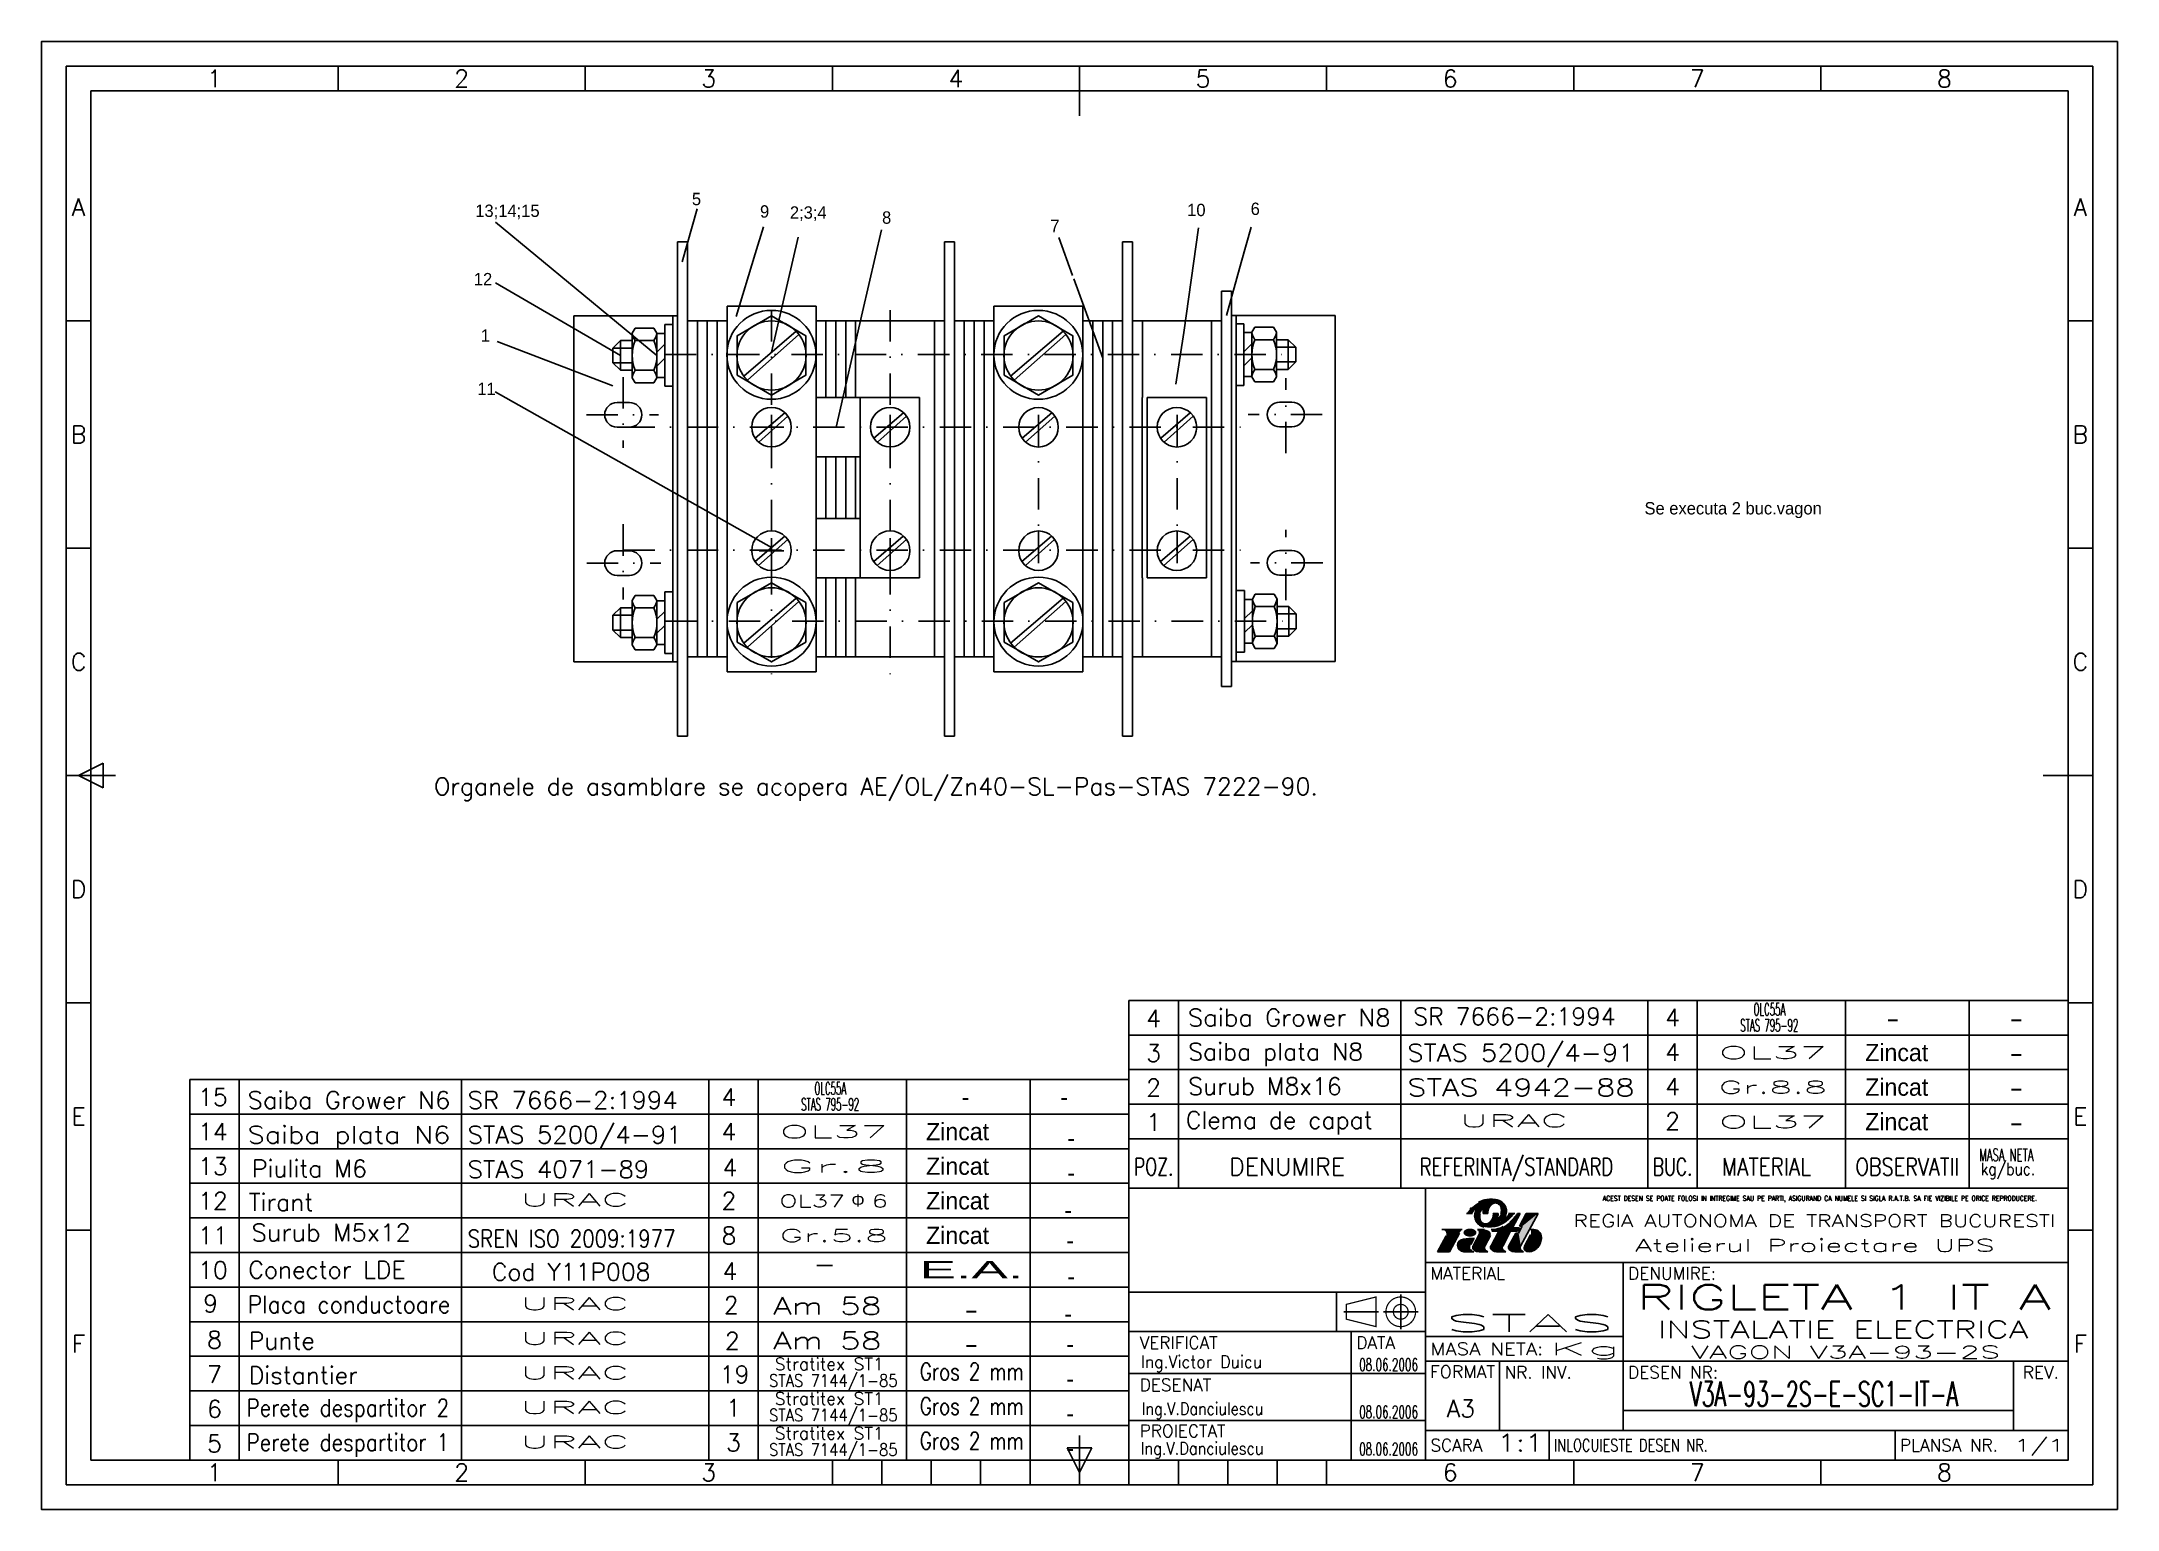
# Model space of a CAD drawing. Header units: millimetres. Extents: x -63 to 357, y 170 to 467.
import ezdxf
from ezdxf.enums import TextEntityAlignment as Align

# ---------------------------------------------------------------- set-up
doc = ezdxf.new("R2010")
doc.units = ezdxf.units.MM
doc.linetypes.add('DASHDOT2', pattern=[12.7, 6.35, -3.175, 0, -3.175])
doc.layers.add('LIN_SUB', color=7, linetype='Continuous')
doc.styles.add('ISO', font='SIMPLEX.shx')
doc.styles.add('ISOCP', font='SIMPLEX.SHX')
doc.styles.add('ROMANC', font='romanc')

msp = doc.modelspace()

# ---------------------------------------------------------------- texts
at = {"color": 1}
for s, p in [('13;14;15', (24.72, 431.8)), ('5', (68.55, 434.18)), ('9', (82.33, 431.66)), ('2;3;4', (88.37, 431.45)), ('8', (107.02, 430.43)), ('10', (168.75, 431.97)), ('6', (181.59, 432.2)), ('7', (141.06, 428.72)), ('12', (24.43, 417.97)), ('1', (25.85, 406.56)), ('11', (25.14, 395.77))]:
    msp.add_text(s, height=2.5, dxfattribs=at).set_placement(p)
at = {"color": 2}
msp.add_text('Se executa 2 buc.vagon', height=2.5, dxfattribs=at).set_placement((261.27, 371.61))
at = {"color": 50}
for s, width, p, p2 in [('    -    ', 0.666667, (301.01, 267.88), (322.01, 267.88)), ('    -    ', 0.666667, (326.01, 267.88), (347.01, 267.88)), ('    -    ', 0.666667, (326.01, 260.88), (347.01, 260.88)), ('    -    ', 0.666667, (326.01, 253.88), (347.01, 253.88)), ('    -    ', 0.666667, (326.01, 246.88), (347.01, 246.88)), ('E.A.', 2.571429, (114.58, 217.05), (135.58, 217.05)), ('    -    ', 0.666667, (114.58, 208.99), (135.58, 208.99)), ('    -    ', 0.666667, (114.58, 201.99), (135.58, 201.99))]:
    msp.add_text(s, height=3.5, dxfattribs=dict(at, width=width)).set_placement(p, p2, align=Align.FIT)
for s, p in [('Zincat', (312.3, 261)), ('Zincat', (312.3, 254)), ('-', (123.87, 252)), ('-', (143.87, 252)), ('Zincat', (122.3, 245)), ('Zincat', (312.3, 247)), ('-', (145.29, 243.69)), ('Zincat', (122.3, 238)), ('-', (145.29, 236.69)), ('Zincat', (122.3, 231)), ('Zincat', (122.3, 224)), ('-', (144.69, 229.15)), ('-', (145.08, 222.99)), ('-', (145.29, 215.69)), ('-', (144.69, 208.15)), ('-', (145.08, 201.99)), ('-', (145.08, 194.99)), ('-', (145.08, 187.99)), ('-', (145.08, 180.99))]:
    msp.add_text(s, height=3.5, dxfattribs=at).set_placement(p, align=Align.CENTER)
at = {"layer": 'LIN_SUB', "color": 2, "style": 'ISOCP'}
msp.add_text('Organele de asamblare se acopera AE/OL/Zn40-SL-Pas-STAS 7222-90.', height=3.5, dxfattribs=at).set_placement((16.38, 314.84))
for s, p in [('4', (161.96, 267.89)), ('3', (161.96, 260.89)), ('2', (161.96, 253.89)), ('15', (-28.36, 251.98)), ('14', (-28.36, 244.98)), ('1', (161.96, 246.89)), ('13', (-28.36, 237.98)), ('12', (-28.36, 230.98)), ('11', (-28.36, 223.98)), ('10', (-28.36, 216.98)), ('9', (-28.83, 210.2)), ('8', (-28.04, 202.89)), ('7', (-28.04, 195.89)), ('6', (-28.04, 188.89)), ('5', (-28.04, 181.89))]:
    msp.add_text(s, height=3.5, dxfattribs=at).set_placement(p, align=Align.CENTER)
at = {"layer": 'LIN_SUB', "color": 50, "style": 'ISOCP'}
for s, width, p, p2 in [('Saiba Grower N8', 0.928302, (168.9, 268.07), (209.9, 268.07)), ('STAS 5200/4-91', 1.014706, (213.28, 260.94), (259.28, 260.94)), ('STAS 4942-88', 1.154812, (213.28, 253.94), (259.28, 253.94)), ('Saiba Grower N6', 0.931818, (-21.33, 251.37), (19.67, 251.37)), ('Saiba plata N6', 1.037975, (-21.33, 244.37), (19.67, 244.37)), ('POZ.', 0.738462, (157.96, 237.89), (165.96, 237.89)), (' REFERINTA/STANDARD', 0.666667, (213.96, 237.89), (254.96, 237.89)), ('BUC.', 0.727273, (262.96, 237.89), (270.96, 237.89)), ('MATERIAL', 0.739726, (276.96, 237.89), (294.96, 237.89)), ('OBSERVATII', 0.736842, (303.96, 237.89), (324.96, 237.89)), ('   -   ', 0.942857, (84.06, 218.18), (106.06, 218.18)), ('Placa conductoare', 0.83959, (-21.33, 210.03), (19.67, 210.03)), ('Am 58', 1.257143, (84.95, 209.73), (106.95, 209.73)), ('Am 58', 1.257143, (84.95, 202.73), (106.95, 202.73)), ('Gros 2 mm', 0.7, (114.66, 196.45), (135.66, 196.45)), ('Perete despartitor 2', 0.752294, (-21.56, 189.13), (19.44, 189.13)), ('Gros 2 mm', 0.7, (114.66, 189.45), (135.66, 189.45)), ('Perete despartitor 1', 0.773585, (-21.56, 182.13), (19.44, 182.13)), ('Gros 2 mm', 0.7, (114.66, 182.45), (135.66, 182.45))]:
    msp.add_text(s, height=3.5, dxfattribs=dict(at, width=width)).set_placement(p, p2, align=Align.FIT)
for s, p in [('SR 7666-2:1994', (214.51, 268.29)), ('Saiba plata N8', (168.96, 261.17)), ('Surub M8x16', (168.96, 254.17)), ('Clema de capat', (168.47, 247.32)), ('Piulita M6', (-20.45, 237.51)), ('Tirant', (-21.11, 230.69)), ('Conector LDE', (-21.19, 217.04)), ('Cod Y11P008', (28.07, 216.61)), ('Punte', (-21.11, 202.69)), ('Distantier', (-21.11, 195.69))]:
    msp.add_text(s, height=3.5, dxfattribs=at).set_placement(p)
for s, p in [('4', (266.96, 268.09)), ('4', (266.96, 261.09)), ('4', (266.96, 254.09)), ('4', (76.03, 251.98)), ('4', (76.03, 244.98)), ('2', (266.96, 247.09)), ('4', (76.26, 237.73)), ('DENUMIRE', (188.96, 237.89)), ('2', (76.03, 230.98)), ('8', (76.03, 223.98)), ('4', (76.26, 216.73)), ('2', (76.5, 209.91)), ('2', (76.73, 202.66)), ('19', (77.2, 195.88)), ('1', (76.96, 189.09)), ('3', (76.96, 182.09))]:
    msp.add_text(s, height=3.5, dxfattribs=at).set_placement(p, align=Align.CENTER)
at = {"layer": 'LIN_SUB', "color": 2, "style": 'ISOCP', "width": 0.507692}
for s, p in [('STAS 795-92', (280.64, 267.01)), ('OLC55A', (283.34, 270.23)), ('OLC55A', (93.34, 254.23)), ('STAS 795-92', (90.64, 251.01))]:
    msp.add_text(s, height=2.5, dxfattribs=at).set_placement(p)
at = {"layer": 'LIN_SUB', "color": 2, "style": 'ISOCP'}
for s, width, p, p2 in [('OL37', 2.531507, (276.23, 261.46), (298.23, 261.46)), ('Gr.8.8', 2.1, (276.23, 254.46), (298.23, 254.46)), ('OL37', 2.531507, (86.23, 245.46), (108.23, 245.46)), ('URAC', 2.31, (223.83, 247.69), (245.83, 247.69)), ('OL37', 2.531507, (276.23, 247.46), (298.23, 247.46)), ('Gr.8', 3.186207, (86.23, 238.46), (108.23, 238.46)), ('MASA NETA', 0.507692, (328.96, 240.79), (339.96, 240.79)), ('kg/buc.', 0.796552, (329.31, 237.95), (340.31, 237.95)), ('URAC', 2.31, (33.83, 231.69), (55.83, 231.69)), ('OL37  6', 1.421538, (86.23, 231.46), (108.23, 231.46)), ('Gr.5.8', 2.1, (86.23, 224.46), (108.23, 224.46)), ('URAC', 2.31, (33.83, 210.69), (55.83, 210.69)), ('URAC', 2.31, (33.83, 203.69), (55.83, 203.69)), ('URAC', 2.31, (33.83, 196.69), (55.83, 196.69)), ('STAS 7144/1-85', 0.8, (84.15, 195.13), (110.15, 195.13)), ('Stratitex ST1', 0.928643, (85.33, 198.48), (107.33, 198.48)), ('Stratitex ST1', 0.928643, (85.33, 191.48), (107.33, 191.48)), ('URAC', 2.31, (33.83, 189.69), (55.83, 189.69)), ('STAS 7144/1-85', 0.8, (84.15, 188.13), (110.15, 188.13)), ('URAC', 2.31, (33.83, 182.69), (55.83, 182.69)), ('Stratitex ST1', 0.928643, (85.33, 184.48), (107.33, 184.48)), ('STAS 7144/1-85', 0.8, (84.15, 181.13), (110.15, 181.13))]:
    msp.add_text(s, height=2.5, dxfattribs=dict(at, width=width)).set_placement(p, p2, align=Align.FIT)
at = {"layer": 'LIN_SUB', "color": 50, "style": 'ISOCP'}
for s, width, p in [('SR 7666-2:1994', 1.037975, (23.18, 251.36)), ('STAS 5200/4-91', 1.037975, (23.18, 244.36)), ('STAS 4071-89', 1.037975, (23.18, 237.36)), ('Surub M5x12', 1.037975, (-20.56, 224.58)), ('SREN ISO 2009:1977', 0.83959, (23.18, 223.36))]:
    msp.add_text(s, height=3.5, dxfattribs=dict(at, width=width)).set_placement(p)
at = {"layer": 'LIN_SUB', "color": 2, "insert": (100.83, 234.05), "char_height": 2.5, "width": 19.3666, "attachment_point": 1, "style": 'ISOCP'}
msp.add_mtext('{\\fSymbol|b0|i0|c2|p18;F}', dxfattribs=at)

# ---------------------------------------------------------------- blocks, each defined once
blk = doc.blocks.new('a3')
at = {"color": 70}
for p, q in [((-360, 287), (-360, 292)), ((-310, 287), (-310, 292)), ((-260, 287), (-260, 292)), ((-210, 282), (-210, 292)), ((-160, 287), (-160, 292)), ((-110, 287), (-110, 292)), ((-60, 287), (-60, 292)), ((-410, 240.5), (-415, 240.5)), ((-5, 240.5), (-10, 240.5)), ((-410, 194.5), (-415, 194.5)), ((-5, 194.5), (-10, 194.5)), ((-415, 148.5), (-405, 148.5)), ((-412.5, 148.5), (-407.5, 151)), ((-407.5, 146), (-412.5, 148.5)), ((-407.5, 151), (-407.5, 146)), ((-15, 148.5), (-5, 148.5)), ((-410, 102.5), (-415, 102.5)), ((-5, 102.5), (-10, 102.5)), ((-410, 56.5), (-415, 56.5)), ((-5, 56.5), (-10, 56.5)), ((-210, 10), (-210, 15)), ((-360, 5), (-360, 10)), ((-310, 5), (-310, 10)), ((-260, 5), (-260, 10)), ((-250, 5), (-250, 10)), ((-240, 5), (-240, 10)), ((-230, 5), (-230, 10)), ((-220, 5), (-220, 10)), ((-212.5, 12.5), (-207.5, 12.5)), ((-210, 7.5), (-212.5, 12.5)), ((-207.5, 12.5), (-210, 7.5)), ((-210, 10), (-210, 5)), ((-200, 5), (-200, 10)), ((-190, 5), (-190, 10)), ((-180, 5), (-180, 10)), ((-170, 5), (-170, 10)), ((-160, 5), (-160, 10)), ((-110, 5), (-110, 10)), ((-60, 5), (-60, 10)), ((-260, 5), (-160, 5))]:
    blk.add_line(p, q, dxfattribs=at)
at = {"color": 240}
for points in [[(0, 297), (-420, 297), (-420, 0), (0, 0)], [(-5, 292), (-415, 292), (-415, 5), (-5, 5)]]:
    blk.add_lwpolyline(points, close=True, dxfattribs=at)
at = {"color": 70}
blk.add_lwpolyline([(-10, 287), (-410, 287), (-410, 10), (-10, 10)], close=True, dxfattribs=at)
at = {"color": 50}
for s, style, p in [('1', 'ISOCP', (-385, 289.5)), ('2', 'ISO', (-335, 289.5)), ('3', 'ISO', (-285, 289.5)), ('4', 'ISO', (-235, 289.5)), ('5', 'ISO', (-185, 289.5)), ('6', 'ISO', (-135, 289.5)), ('7', 'ISO', (-85, 289.5)), ('8', 'ISO', (-35, 289.5)), ('A', 'ISO', (-412.5, 263.5)), ('A', 'ISO', (-7.5, 263.5)), ('B', 'ISO', (-412.5, 217.5)), ('B', 'ISO', (-7.5, 217.5)), ('C', 'ISO', (-412.5, 171.5)), ('C', 'ISO', (-7.5, 171.5)), ('D', 'ISO', (-412.5, 125.5)), ('D', 'ISO', (-7.5, 125.5)), ('E', 'ISO', (-412.5, 79.5)), ('E', 'ISO', (-7.5, 79.5)), ('F', 'ISO', (-412.5, 33.5)), ('F', 'ISO', (-7.5, 33.5)), ('1', 'ISOCP', (-385, 7.5)), ('2', 'ISO', (-335, 7.5)), ('3', 'ISO', (-285, 7.5)), ('6', 'ISO', (-135, 7.5)), ('7', 'ISO', (-85, 7.5)), ('8', 'ISO', (-35, 7.5))]:
    blk.add_text(s, height=3.5, dxfattribs=dict(at, style=style)).set_placement(p, align=Align.MIDDLE)
blk = doc.blocks.new('ind3_12')
at = {"color": 70}
for p, q in [((0, 55), (-190, 55)), ((-190, 55), (-190, 0)), ((-130, 55), (-130, 0)), ((-130, 40), (0, 40)), ((-190, 26), (-130, 26))]:
    blk.add_line(p, q, dxfattribs=at)
at = {"color": 40}
for p, q in [((-122.56, 46.63), (-126.68, 46.63)), ((-121.71, 49.9), (-120.46, 49.9)), ((-118.05, 46.63), (-119.46, 46.63)), ((-118.34, 49.9), (-117.36, 49.9)), ((-115.18, 46.28), (-116.74, 43.36)), ((-116.7, 46.63), (-116.29, 46.65)), ((-116.6, 46.28), (-115.18, 46.28)), ((-115.31, 49.9), (-116.29, 49.9)), ((-116.29, 46.65), (-115.69, 46.73)), ((-115.69, 46.73), (-115.27, 46.82)), ((-115.27, 46.82), (-114.78, 46.97)), ((-114.78, 46.97), (-114.27, 47.24)), ((-112.77, 46.28), (-114.38, 43.26)), ((-111.94, 49.9), (-113.19, 49.9)), ((-112.95, 48.16), (-112.68, 48.4)), ((-112.77, 46.28), (-111.36, 46.28)), ((-112.68, 48.4), (-112.61, 48.47)), ((-110.84, 49.9), (-112.41, 46.97)), ((-112.41, 46.97), (-110.99, 46.97)), ((-110.84, 49.9), (-111.36, 49.9)), ((-110.99, 46.97), (-111.36, 46.28)), ((-110.41, 47.32), (-111.15, 45.93)), ((-109.64, 49.9), (-111.01, 47.32)), ((-111.01, 47.32), (-110.41, 47.32)), ((-107.23, 49.9), (-110.77, 43.26)), ((-107.23, 49.9), (-109.64, 49.9)), ((-108.78, 46.63), (-108.09, 46.63)), ((-125.82, 45.38), (-127.54, 42.15)), ((-125.13, 42.15), (-127.54, 42.15)), ((-123.11, 45.94), (-125.13, 42.15)), ((-120.23, 42.15), (-122.21, 42.15)), ((-120.12, 44.91), (-120.81, 43.6)), ((-119.12, 45.67), (-120.36, 43.36)), ((-117.39, 42.15), (-119.15, 42.15)), ((-116.85, 45.42), (-118, 43.26)), ((-117.39, 42.15), (-117.72, 42.33)), ((-113.77, 42.15), (-115.53, 42.15)), ((-113.77, 42.15), (-114.1, 42.33)), ((-111.75, 45.93), (-113.13, 43.36)), ((-110.16, 42.15), (-111.92, 42.15)), ((-111.75, 45.93), (-111.15, 45.93)), ((-110.16, 42.15), (-110.49, 42.33)), ((-108.74, 45.59), (-109.99, 43.26))]:
    blk.add_line(p, q, dxfattribs=at)
at = {"color": 240}
for p, q in [((-90, 40), (-90, 6)), ((-130, 34), (-190, 34)), ((-148, 34), (-148, 26)), ((-146.5, 30), (-139.5, 30)), ((-138.5, 30), (-131.5, 30)), ((-135, 33.5), (-135, 26.5)), ((-145, 26), (-145, 0)), ((-130, 25), (-90, 25)), ((-190, 17.5), (-130, 17.5)), ((-130, 20), (0, 20)), ((-115, 20), (-115, 6)), ((-11, 20), (-11, 6)), ((-90, 10), (-11, 10)), ((-190, 8), (-130, 8)), ((-130, 6), (0, 6)), ((-105, 6), (-105, 0)), ((-35, 6), (-35, 0))]:
    blk.add_line(p, q, dxfattribs=at)
at = {"color": 40}
for points in [[(-114.74, 49.9, 0.04888), (-114.64, 50.37, 0.067418), (-114.64, 50.71, 0.012512), (-114.71, 51.12, 0.046313), (-114.74, 51.23, 0.02866), (-114.83, 51.43, 0.04799), (-114.9, 51.53, 0.027533), (-115.01, 51.65, 0.02878), (-115.12, 51.74, 0.020408), (-115.27, 51.85, 0.028785), (-115.38, 51.91, 0.02307), (-115.48, 51.96, 0.025276), (-115.58, 51.99, 0.029587), (-115.69, 52.01, 0.0261), (-115.8, 52.02, 0.034106), (-115.93, 52.02, 0.03305), (-116.05, 52, 0.031407), (-116.17, 51.97, 0.027201), (-116.3, 51.91, 0.027571), (-116.45, 51.82, 0.032433), (-116.58, 51.73, 0.017982), (-116.7, 51.62, 0.025528), (-116.79, 51.53, 0.009898), (-116.89, 51.41, 0.014131), (-116.96, 51.31, 0.005952), (-117.02, 51.22, 0.007874), (-117.06, 51.15, 0.013516), (-117.13, 51.03, 0.012262), (-117.2, 50.9, 0.010996), (-117.25, 50.78, 0.020912), (-117.28, 50.71, 0.006638), (-117.28, 50.69, 0.003922), (-117.3, 50.64, 0.014081), (-117.33, 50.52, 0.011261), (-117.36, 50.37, 0.018498), (-117.36, 50.34, 0.00311), (-117.38, 50.18, 0.039527), (-117.38, 50.07, 0.0256), (-117.36, 49.9)], [(-113.68, 49.9, 0.047001), (-113.61, 50.39, 0.072657), (-113.64, 50.71, 0.024176), (-113.81, 51.3, 0.05712), (-113.92, 51.53, 0.02409), (-114.05, 51.71, 0.014395), (-114.28, 51.99, 0.046768), (-114.45, 52.15, 0.031027), (-114.74, 52.35)], [(-119.97, 49.9, 0.047001), (-120.05, 49.4, 0.072657), (-120.01, 49.08, 0.024176), (-119.84, 48.49, 0.05712), (-119.73, 48.26, 0.02409), (-119.6, 48.09, 0.014395), (-119.38, 47.81, 0.046768), (-119.2, 47.65, 0.031027), (-118.91, 47.44)], [(-118.91, 49.9, 0.04888), (-119.02, 49.43, 0.067418), (-119.01, 49.08, 0.012512), (-118.94, 48.67, 0.046313), (-118.91, 48.56, 0.02866), (-118.82, 48.37, 0.04799), (-118.75, 48.26, 0.027533), (-118.64, 48.15, 0.02878), (-118.53, 48.05, 0.020408), (-118.39, 47.95, 0.028785), (-118.28, 47.88, 0.02307), (-118.17, 47.84, 0.025276), (-118.07, 47.8, 0.029587), (-117.97, 47.78, 0.0261), (-117.85, 47.77, 0.034106), (-117.73, 47.77, 0.03305), (-117.6, 47.79, 0.031407), (-117.48, 47.83, 0.027201), (-117.36, 47.88, 0.027571), (-117.2, 47.97, 0.032433), (-117.07, 48.06, 0.017982), (-116.95, 48.18, 0.025528), (-116.87, 48.26, 0.009898), (-116.76, 48.39, 0.014131), (-116.7, 48.48, 0.005952), (-116.63, 48.57, 0.007874), (-116.59, 48.64, 0.013516), (-116.52, 48.76, 0.012262), (-116.45, 48.9, 0.010996), (-116.4, 49.02, 0.020912), (-116.38, 49.08, 0.006638), (-116.37, 49.11, 0.003922), (-116.35, 49.16, 0.014081), (-116.32, 49.28, 0.011261), (-116.29, 49.42, 0.018498), (-116.29, 49.45, 0.00311), (-116.27, 49.61, 0.039527), (-116.27, 49.73, 0.0256), (-116.29, 49.9)]]:
    blk.add_lwpolyline(points, format="xyb", dxfattribs=at)
at = {"color": 40, "flags": 128}
blk.add_lwpolyline([(-108.71, 42.18, 0.07519), (-108.1, 42.37, 0.103495), (-107.27, 43.01, 0.091904), (-106.74, 43.94, 0.085107), (-106.54, 45.08, 0.085107)], format="xyb", dxfattribs=at)
at = {"color": 240}
for points in [[(-146, 31.5, 0.25, 0.25, 0), (-140, 33, 0.25, 0.25, 0), (-140, 27, 0.25, 0.25, 0), (-146, 28.5, 0.25, 0.25, 0)], [(-135, 31.5, 0.25, 0.25, 1), (-135, 28.5, 0.25, 0.25, 1)]]:
    blk.add_lwpolyline(points, format="xyseb", close=True, dxfattribs=at)
blk.add_lwpolyline([(-135, 33, 0.25, 0.25, 1), (-135, 27, 0.25, 0.25, 1), (-135, 33, 0.25, 0.25, 1)], format="xyseb", dxfattribs=at)
at = {"color": 40}
for centre, radius, start, end in [((-96.55, 26.7), 34.29, 134.6817, 135.4865), ((-117.71, 49.53), 2.3, 144.0002, 170.76), ((-117.8, 49.83), 2.74, 113.911, 122.24), ((-115.81, 45.34), 7.65, 108.9325, 113.911), ((-115.07, 49.86), 3.27, 161.7905, 179.2848), ((-117.59, 50.52), 2.17, 96.8211, 108.9325), ((-116.41, 40.67), 12.1, 91.6964, 96.8211), ((-116.61, 47.25), 5.51, 78.6042, 91.6964), ((-116, 50.28), 2.42, 58.8019, 78.6042), ((-119.73, 46), 0.689, 331.9275, 66.4849), ((-117.66, 49.52), 2.42, 238.8019, 258.6042), ((-118.58, 49.94), 3.27, 341.7905, 359.2848), ((-115.94, 50.27), 2.3, 324.0002, 350.76), ((-145.94, 81.79), 47.13, 315, 315.973), ((-113.12, 49.86), 0.893, 316.8981, 318.6566), ((-115.09, 51.98), 4.23, 315.973, 321.3402), ((-122.28, 57.73), 13.43, 321.3402, 324.353), ((-108.09, 45.08), 1.55, 0, 90), ((-122.21, 43.44), 1.29, 94.5979, 270), ((-177.94, 750.15), 707.62, 274.50891, 274.68697), ((-120.23, 42.84), 0.689, 201.8729, 270), ((-119.75, 43.03), 0.689, 151.9275, 234.4615), ((-119.15, 43.87), 1.72, 234.4615, 270), ((-117.39, 42.94), 0.689, 151.9275, 241.9275), ((-116.14, 43.03), 0.689, 151.9275, 234.4615), ((-115.53, 43.87), 1.72, 234.4615, 270), ((-113.78, 42.94), 0.689, 151.9275, 241.9275), ((-112.52, 43.03), 0.689, 151.9275, 234.4615), ((-111.92, 43.87), 1.72, 234.4615, 270), ((-110.16, 42.94), 0.689, 151.9275, 241.9275), ((-109.38, 42.94), 0.689, 151.9275, 242.7821), ((-108.99, 43.7), 1.55, 242.7821, 280.2311)]:
    blk.add_arc(centre, radius, start, end, dxfattribs=at)
blk.add_point((0, 0))
for points in [[(-121.71, 49.9), (-120.46, 49.9), (-121.21, 50.52), (-120.18, 50.33)], [(-121.21, 50.52), (-120.18, 50.33), (-120.72, 51.03), (-119.93, 50.59)], [(-120.72, 51.03), (-119.93, 50.59), (-120.22, 51.49), (-119.57, 50.88)], [(-120.22, 51.49), (-119.57, 50.88), (-119.6, 51.93), (-118.18, 50.88)], [(-119.84, 50.38), (-118.6, 50.45), (-119.97, 49.9), (-118.91, 49.9)], [(-119.57, 50.88), (-118.18, 50.88), (-119.84, 50.38), (-118.6, 50.45)], [(-119.6, 51.93), (-118.18, 50.88), (-118.87, 52.35), (-118.18, 50.88)], [(-118.87, 52.35), (-118.18, 50.88), (-118.21, 52.6), (-118.18, 50.88)], [(-117.31, 50.61), (-118.27, 50.54), (-117.37, 50.27), (-118.32, 50.22)], [(-117.09, 51.1), (-118.18, 50.88), (-117.31, 50.61), (-118.27, 50.54)], [(-118.21, 52.6), (-118.18, 50.88), (-117.81, 52.68), (-118.18, 50.88)], [(-116.87, 52.76), (-118.18, 50.88), (-116.31, 52.75), (-118.18, 50.88)], [(-117.81, 52.68), (-118.18, 50.88), (-116.87, 52.76), (-118.18, 50.88)], [(-116.08, 51.99), (-116.31, 52.75), (-116.62, 51.7), (-118.18, 50.88)], [(-116.62, 51.7), (-118.18, 50.88), (-117.09, 51.1), (-118.18, 50.88)], [(-115.84, 51.99), (-116.08, 51.99), (-116.32, 51.86)], [(-116.31, 52.75), (-115.41, 52.63), (-115.84, 52.71)], [(-115.54, 51.98), (-115.41, 52.63), (-116.08, 51.99), (-116.31, 52.75)], [(-115.84, 51.99), (-115.54, 51.98), (-115.91, 51.97), (-115.51, 51.96)], [(-115.73, 51.96), (-115.33, 51.85), (-115.51, 51.96)], [(-115.09, 51.72), (-114.87, 52.42), (-115.54, 51.98), (-115.41, 52.63)], [(-115.41, 52.63), (-114.87, 52.42), (-115.11, 52.53)], [(-114.87, 51.48), (-114.18, 51.87), (-115.09, 51.72), (-114.87, 52.42)], [(-114.87, 52.42), (-114.18, 51.87), (-114.48, 52.17)], [(-114.68, 50.99), (-113.86, 51.41), (-114.87, 51.48), (-114.18, 51.87)], [(-114.63, 50.55), (-113.67, 50.85), (-114.68, 50.99), (-113.86, 51.41)], [(-114.65, 50.25), (-113.62, 50.26), (-114.63, 50.55), (-113.67, 50.85)], [(-113.67, 50.85), (-113.62, 50.26), (-113.61, 50.56)], [(-126.68, 46.63), (-122.56, 46.63), (-126.26, 46.53), (-122.84, 46.34)], [(-126.26, 46.53), (-122.84, 46.34), (-125.96, 46.29), (-123.05, 46.05)], [(-123.05, 46.05), (-125.96, 46.29), (-123.11, 45.94), (-125.77, 45.87)], [(-122.2, 46.34), (-122.22, 45.73), (-122.28, 46.18), (-122.28, 45.84)], [(-122.07, 46.5), (-122.04, 45.53), (-122.2, 46.34), (-122.22, 45.73)], [(-121.94, 46.59), (-121.9, 45.43), (-122.07, 46.5), (-122.04, 45.53)], [(-121.78, 46.68), (-121.71, 45.34), (-121.94, 46.59), (-121.9, 45.43)], [(-121.62, 46.75), (-121.56, 45.28), (-121.78, 46.68), (-121.71, 45.34)], [(-121.46, 46.79), (-121.43, 45.25), (-121.62, 46.75), (-121.56, 45.28)], [(-121.33, 46.82), (-121.31, 45.23), (-121.46, 46.79), (-121.43, 45.25)], [(-121.21, 46.83), (-121.2, 45.22), (-121.33, 46.82), (-121.31, 45.23)], [(-121.21, 46.83), (-121.1, 46.84), (-121.09, 45.21)], [(-121.09, 45.21), (-120.9, 45.21), (-121.21, 46.83), (-121.2, 45.22)], [(-121.1, 46.84), (-120.91, 46.84), (-121.09, 45.21), (-120.9, 45.21)], [(-120.9, 45.21), (-120.91, 46.84), (-120.81, 45.22), (-120.81, 46.83)], [(-120.81, 45.22), (-120.81, 46.83), (-120.68, 45.23), (-120.69, 46.82)], [(-120.68, 45.23), (-120.69, 46.82), (-120.56, 45.25), (-120.55, 46.79)], [(-120.56, 45.25), (-120.55, 46.79), (-120.42, 45.29), (-120.43, 46.76)], [(-120.42, 45.29), (-120.43, 46.76), (-120.27, 45.34), (-120.27, 46.7)], [(-120.27, 45.34), (-120.27, 46.7), (-120.14, 45.41), (-120.13, 46.63)], [(-120.14, 45.41), (-120.13, 46.63), (-119.97, 45.52), (-119.99, 46.54)], [(-119.97, 49.9), (-118.91, 49.9), (-120.05, 49.4), (-119, 49.53)], [(-120.05, 49.4), (-119, 49.53), (-119.94, 48.79), (-119, 49.02)], [(-120.05, 49.4), (-119.94, 48.79), (-120.04, 49.24)], [(-120.04, 49.24), (-119.94, 48.79), (-120.03, 49.13)], [(-119.97, 45.52), (-119.99, 46.54), (-119.84, 45.65), (-119.88, 46.44)], [(-119.94, 48.79), (-119, 49.02), (-119.72, 48.25), (-118.92, 48.6)], [(-119.84, 45.65), (-119.88, 46.44), (-119.74, 45.8), (-119.77, 46.3)], [(-119.74, 45.8), (-119.77, 46.3), (-119.71, 45.9), (-119.72, 46.2)], [(-119.72, 48.25), (-118.92, 48.6), (-119.33, 47.76), (-118.75, 48.27)], [(-119.72, 46.2), (-119.71, 45.9), (-119.7, 46.13), (-119.69, 46.02)], [(-119.46, 46.63), (-118.05, 46.63), (-119.08, 46.21), (-117.05, 46.31)], [(-119.33, 47.76), (-118.75, 48.27), (-118.77, 47.37), (-118.43, 47.98)], [(-119.25, 46.4), (-119.09, 46.04), (-119.08, 46.21)], [(-119.08, 46.21), (-117.05, 46.31), (-119.12, 45.67), (-116.78, 45.9)], [(-118.77, 47.37), (-118.43, 47.98), (-118.32, 47.19), (-118.12, 47.82)], [(-117.37, 50.27), (-118.32, 50.22), (-117.36, 49.9), (-118.34, 49.9)], [(-118.32, 47.19), (-118.12, 47.82), (-117.71, 47.07), (-117.72, 47.77)], [(-118.05, 46.63), (-117.05, 46.31), (-117.7, 46.59), (-117.41, 46.5)], [(-117.71, 47.07), (-117.72, 47.77), (-117.14, 47.03), (-117.33, 47.9)], [(-117.14, 47.03), (-117.33, 47.9), (-116.45, 47.06), (-117.04, 48.09)], [(-117.05, 46.31), (-116.78, 45.9), (-116.88, 46.12)], [(-116.45, 47.06), (-117.04, 48.09), (-115.94, 47.1), (-116.74, 48.42)], [(-116.7, 48.48), (-115.12, 47.31), (-116.74, 48.42)], [(-116.7, 48.48), (-116.7, 48.48), (-116.74, 48.42)], [(-115.94, 47.1), (-116.74, 48.42), (-115.12, 47.31), (-116.74, 48.42)], [(-115.18, 46.28), (-112.77, 46.28), (-116.74, 43.36), (-114.38, 43.26)], [(-116.45, 48.9), (-115.12, 47.31), (-116.7, 48.48)], [(-116.22, 46.66), (-116.7, 46.63), (-116.6, 46.28)], [(-116.6, 46.28), (-111.36, 46.28), (-116.22, 46.66), (-112.41, 46.97)], [(-116.4, 49.03), (-115.48, 48.92), (-116.45, 48.9), (-115.12, 47.31)], [(-116.29, 49.44), (-115.35, 49.44), (-116.4, 49.03), (-115.48, 48.92)], [(-116.29, 49.9), (-115.31, 49.9), (-116.29, 49.44), (-115.35, 49.44)], [(-116.22, 46.66), (-115.25, 46.82), (-115, 46.76)], [(-115.48, 48.92), (-114.09, 48.92), (-115.01, 49.4), (-113.85, 49.33)], [(-115.48, 48.92), (-114.59, 48.13), (-115.12, 47.31)], [(-115.48, 48.92), (-114.09, 48.92), (-114.18, 47.78), (-115.12, 47.31)], [(-115.25, 46.82), (-114.79, 46.97), (-115, 46.76)], [(-115.01, 49.4), (-113.85, 49.33), (-114.75, 49.87), (-113.72, 49.72)], [(-115, 46.76), (-115, 46.76), (-114.79, 46.97), (-114.45, 46.8)], [(-114.35, 47.19), (-112.41, 46.97), (-114.79, 46.97), (-114.45, 46.8)], [(-114.75, 49.87), (-113.72, 49.72), (-114.65, 50.25), (-113.62, 50.26)], [(-114.09, 48.92), (-114.18, 47.78), (-114.59, 48.13)], [(-113.9, 47.46), (-112.41, 46.97), (-114.35, 47.19), (-112.41, 46.97)], [(-114.09, 48.92), (-113.61, 48.17), (-114.18, 47.78)], [(-113.69, 49.23), (-112.95, 48.75), (-114.09, 48.92), (-113.61, 48.17)], [(-113.49, 47.75), (-113.9, 47.46), (-112.41, 46.97)], [(-113.4, 49.55), (-112.44, 49.28), (-113.69, 49.23), (-112.95, 48.75)], [(-113.03, 48.1), (-112.41, 46.97), (-113.49, 47.75), (-112.41, 46.97)], [(-113.19, 49.9), (-111.94, 49.9), (-113.4, 49.55), (-112.44, 49.28)], [(-112.65, 48.42), (-112.41, 46.97), (-113.03, 48.1), (-112.41, 46.97)], [(-112.22, 48.86), (-112.41, 46.97), (-112.65, 48.42), (-112.41, 46.97)], [(-111.36, 49.9), (-110.84, 49.9), (-111.76, 49.37), (-112.41, 46.97)], [(-111.76, 49.37), (-112.41, 46.97), (-112.22, 48.86), (-112.41, 46.97)], [(-112.41, 46.97), (-110.99, 46.97), (-111.36, 46.28)], [(-110.41, 47.32), (-107.23, 49.9), (-111.15, 45.93), (-110.73, 43.34)], [(-109.64, 49.9), (-107.23, 49.9), (-111.01, 47.32), (-110.41, 47.32)], [(-108.78, 46.63), (-108.43, 46.63), (-108.69, 46.43), (-108.49, 46.44)], [(-108.74, 45.59), (-108.09, 46.63), (-108.66, 45.8)], [(-108.74, 45.59), (-106.98, 46.16), (-108.09, 46.63)], [(-108.69, 46.43), (-108.49, 46.44), (-108.64, 46.23), (-108.56, 46.21)], [(-108.43, 46.63), (-108.63, 46.02), (-108.09, 46.63), (-108.66, 45.8)], [(-108.66, 45.8), (-108.66, 45.8), (-108.43, 46.63), (-108.63, 46.02)], [(-108.64, 46.23), (-108.56, 46.21), (-108.63, 46.02)], [(-108.09, 46.63), (-106.98, 46.16), (-107.61, 46.55), (-107.23, 46.37)], [(-125.82, 45.38), (-123.11, 45.94), (-127.54, 42.15), (-125.13, 42.15)], [(-125.76, 45.63), (-123.11, 45.94), (-125.82, 45.38)], [(-125.77, 45.87), (-123.11, 45.94), (-125.76, 45.63), (-123.11, 45.94)], [(-123.17, 44.3), (-120.81, 43.6), (-123.49, 43.38), (-120.95, 43.16)], [(-123.17, 44.3), (-123.49, 43.38), (-123.29, 44.14), (-123.45, 43.79)], [(-123.49, 43.38), (-120.95, 43.16), (-123.49, 43.38), (-120.87, 42.58)], [(-123.49, 43.38), (-123.1, 42.51), (-123.42, 43), (-123.25, 42.69)], [(-123.49, 43.38), (-120.87, 42.58), (-123.1, 42.51), (-120.62, 42.27)], [(-122.31, 44.73), (-120.12, 44.91), (-123.17, 44.3), (-120.81, 43.6)], [(-122.31, 44.73), (-123.17, 44.3), (-122.7, 44.64), (-123.04, 44.43)], [(-123.1, 42.51), (-122.21, 42.15), (-122.93, 42.37), (-122.61, 42.22)], [(-123.1, 42.51), (-120.62, 42.27), (-122.21, 42.15), (-120.23, 42.15)], [(-122.28, 46.18), (-122.28, 45.84), (-122.31, 46.03)], [(-120.42, 42.88), (-120.36, 43.36), (-120.43, 43.1)], [(-120.36, 43.36), (-116.85, 45.42), (-120.42, 42.88), (-118, 43.26)], [(-120.42, 42.88), (-118, 43.26), (-120.15, 42.47), (-118.06, 42.75)], [(-120.15, 42.47), (-120.42, 42.88), (-120.32, 42.64)], [(-119.12, 45.67), (-116.78, 45.9), (-120.36, 43.36), (-116.85, 45.42)], [(-120.15, 42.47), (-118.06, 42.75), (-119.15, 42.15), (-117.72, 42.33)], [(-119.15, 42.15), (-120.15, 42.47), (-119.72, 42.25)], [(-119.15, 42.15), (-117.72, 42.33), (-117.39, 42.15)], [(-118.02, 43.03), (-117.9, 42.55), (-118.06, 42.75)], [(-116.78, 45.9), (-116.85, 45.42), (-116.77, 45.67)], [(-116.74, 43.36), (-116.81, 42.88), (-116.82, 43.14)], [(-116.74, 43.36), (-114.38, 43.26), (-116.81, 42.88), (-114.44, 42.75)], [(-116.52, 42.46), (-116.81, 42.88), (-116.71, 42.66)], [(-116.81, 42.88), (-114.44, 42.75), (-116.52, 42.46), (-114.12, 42.34)], [(-115.53, 42.15), (-116.54, 42.47), (-116.1, 42.25)], [(-116.52, 42.46), (-114.12, 42.34), (-115.53, 42.15), (-113.77, 42.15)], [(-114.42, 42.94), (-114.29, 42.55), (-114.44, 42.75)], [(-114.36, 43.31), (-114.4, 43.15), (-114.38, 43.26)], [(-113.13, 43.36), (-113.19, 42.89), (-113.2, 43.13)], [(-113.13, 43.36), (-110.77, 43.26), (-113.19, 42.89)], [(-113.19, 42.89), (-110.77, 43.26), (-110.82, 42.72)], [(-112.92, 42.47), (-113.19, 42.89), (-113.1, 42.66)], [(-113.19, 42.89), (-110.82, 42.72), (-112.92, 42.47)], [(-111.75, 45.93), (-111.15, 45.93), (-113.13, 43.36), (-110.77, 43.26)], [(-112.92, 42.47), (-110.82, 42.72), (-111.92, 42.15)], [(-111.92, 42.15), (-112.92, 42.47), (-112.49, 42.25)], [(-110.82, 42.72), (-111.92, 42.15), (-110.49, 42.33)], [(-110.49, 42.33), (-110.16, 42.15), (-111.92, 42.15)], [(-111.15, 45.93), (-110.77, 43.26), (-110.73, 43.34)], [(-110.8, 42.98), (-110.66, 42.53), (-110.82, 42.72)], [(-110.73, 43.34), (-110.78, 43.14), (-110.77, 43.26)], [(-109.99, 43.26), (-110.04, 42.73), (-110.07, 42.99)], [(-110.04, 42.73), (-109.99, 43.26), (-109.7, 42.32)], [(-109.7, 42.32), (-110.04, 42.73), (-109.91, 42.5)], [(-109.99, 43.26), (-108.74, 45.59), (-106.74, 43.94)], [(-109.99, 43.26), (-107.27, 43.01), (-106.74, 43.94)], [(-109.99, 43.26), (-108.1, 42.37), (-107.27, 43.01)], [(-109.99, 43.26), (-108.71, 42.18), (-108.1, 42.37)], [(-109.99, 43.26), (-109.7, 42.32), (-108.71, 42.18)], [(-108.71, 42.18), (-109.7, 42.32), (-109.23, 42.17)], [(-109.7, 42.32), (-109.7, 42.32), (-108.71, 42.18)], [(-108.74, 45.59), (-106.54, 45.08), (-106.98, 46.16)], [(-108.74, 45.59), (-106.74, 43.94), (-106.54, 45.08)], [(-107.27, 43.01), (-108.1, 42.37), (-107.66, 42.64)], [(-106.74, 43.94), (-107.27, 43.01), (-106.96, 43.45)], [(-106.98, 46.16), (-106.54, 45.08), (-106.83, 45.98), (-106.62, 45.57)], [(-106.54, 45.08), (-106.74, 43.94), (-106.59, 44.51)]]:
    blk.add_solid(points, dxfattribs=at)
at = {"color": 40, "style": 'ISO', "width": 0.77078}
blk.add_text('ACEST DESEN SE POATE FOLOSI IN INTREGIME SAU PE PARTI, ASIGURAND CA NUMELE SI SIGLA R.A.T.B. SA FIE VIZIBILE PE ORICE REPRODUCERE.', height=1, dxfattribs=at).set_placement((-94.13, 52.45), (-6.3, 52.45), align=Align.FIT)
at = {"color": 240}
for s, style, width, p, p2 in [('REGIA AUTONOMA DE TRANSPORT BUCURESTI', 'ROMANC', 1.063101, (-100.04, 47.17), (-2.58, 47.17)), ('Atelierul Proiectare UPS', 'ROMANC', 1.425107, (-87.65, 42.18), (-14.86, 42.18)), ('MASA NETA:', 'ISO', 1.009422, (-129, 21.25), (-106.17, 21.25)), ('FORMAT', 'ISO', 0.917397, (-129.11, 16.61), (-115.89, 16.61)), ('INLOCUIESTE DESEN NR.', 'ISO', 0.687691, (-104, 1.75), (-72.89, 1.75))]:
    blk.add_text(s, height=2.5, dxfattribs=dict(at, style=style, width=width)).set_placement(p, p2, align=Align.FIT)
at = {"color": 240, "style": 'ISO'}
for s, p in [('MATERIAL', (-129, 36.5)), ('DENUMIRE:', (-89, 36.5)), ('VERIFICAT', (-187.81, 22.5)), ('DATA', (-144, 22.5)), ('NR. INV.', (-114, 16.5)), ('DESEN NR:', (-89, 16.5)), ('DESENAT', (-187.81, 13.97)), ('PROIECTAT', (-187.81, 4.66)), ('SCARA', (-129, 1.75)), ('PLANSA NR.', (-34, 1.75))]:
    blk.add_text(s, height=2.5, dxfattribs=at).set_placement(p)
blk.add_text('REV.', height=2.5, dxfattribs=at).set_placement((-5.5, 17.75), align=Align.MIDDLE)
at = {"color": 50, "style": 'ISO'}
for tag, height, width, p, p2 in [('MATERIAL', 3.5, 1.837708, (-127.1, 31.84), (-91.87, 31.84)), ('STAS_MATERIAL', 3.5, 2.784754, (-126.09, 25.95), (-91.75, 25.95)), ('ANSAMBLU', 3.5, 2.48631, (-83.01, 24.67), (-8.01, 24.67)), ('VERIFICAT', 2.5, 0.86708, (-187.61, 18.63), (-163.04, 18.63)), ('DESENAT', 2.5, 1.026691, (-187.39, 9.14), (-162.83, 9.14)), ('SCARA', 3.5, 1.565143, (-115.5, 1.75), (-106.11, 1.75)), ('PROIECTAT', 2.5, 1.037581, (-187.61, 1.12), (-162.78, 1.12))]:
    blk.add_attdef(tag, text='', height=height, dxfattribs=dict(at, width=width)).set_placement(p, p2, align=Align.FIT)
at = {"color": 70, "style": 'ISO'}
for tag, width, p, p2 in [('DENUMIRE_DESEN', 1.844561, (-87.29, 30.44), (-3.41, 30.44)), ('NUMAR_DESEN', 1.112195, (-76.49, 10.87), (-22.2, 10.87))]:
    blk.add_attdef(tag, text='', height=5, dxfattribs=dict(at, width=width)).set_placement(p, p2, align=Align.FIT)
at = {"color": 240, "style": 'ISO'}
for tag, width, p, p2 in [('MASA', 3.701178, (-105.03, 21.25), (-90.49, 21.25)), ('SUBANSAMBLU', 3.628523, (-76.35, 20.58), (-13.71, 20.58)), ('DATA', 0.588678, (-143.42, 18.04), (-131.51, 18.04)), ('DATA', 0.588678, (-143.42, 8.49), (-131.51, 8.49)), ('PLANSA', 1.983142, (-10.91, 1.75), (-0.76, 1.75)), ('DATA', 0.588678, (-143.42, 0.97), (-131.51, 0.97))]:
    blk.add_attdef(tag, text='', height=2.5, dxfattribs=dict(at, width=width)).set_placement(p, p2, align=Align.FIT)
at = {"color": 50, "style": 'ISO'}
blk.add_attdef('FORMAT', text='', height=3.5, dxfattribs=at).set_placement((-122.83, 8.67), align=Align.CENTER)
at = {"color": 240, "style": 'ISO'}
blk.add_attdef('NUME_DWG', (-87.2, 6.95), '', height=2.5, dxfattribs=at)

# ---------------------------------------------------------------- linework, layer by layer
at = {"color": 1}
for p, q in [((66.61, 422.72), (69.6, 433.47)), ((61.46, 403.77), (28.83, 430.74)), ((81.33, 424.32), (83.02, 429.83)), ((103.09, 412.57), (106.93, 429.22)), ((168.06, 408.44), (171.03, 429.61)), ((179.67, 422.58), (181.67, 429.75)), ((77.47, 411.69), (81.33, 424.32)), ((90.04, 427.72), (84.66, 404.43)), ((145.57, 419.95), (142.77, 427.62)), ((176.68, 411.83), (179.67, 422.58)), ((54.08, 403.78), (28.83, 418.49)), ((151.66, 403.25), (145.81, 419.31)), ((103.09, 412.57), (97.71, 389.27)), ((168.06, 408.44), (166.45, 397.97)), ((52.58, 397.64), (29.16, 406.57)), ((28.74, 396.39), (84.66, 364.94))]:
    msp.add_line(p, q, dxfattribs=at)
at = {"color": 2}
for p, q in [((65.66, 426.77), (65.66, 326.77)), ((65.66, 426.77), (67.66, 426.77)), ((67.66, 426.77), (67.66, 326.77)), ((119.66, 426.77), (119.66, 326.77)), ((119.66, 426.77), (121.66, 426.77)), ((121.66, 426.77), (121.66, 326.77)), ((155.66, 426.77), (155.66, 326.77)), ((155.66, 426.77), (157.66, 426.77)), ((157.7, 426.77), (157.7, 326.77)), ((175.7, 416.77), (175.7, 393.77)), ((175.7, 416.77), (177.7, 416.77)), ((177.7, 416.77), (177.7, 336.77)), ((44.66, 411.77), (44.66, 341.77)), ((44.66, 411.77), (65.66, 411.77)), ((64.66, 411.77), (64.66, 341.77)), ((65.66, 411.77), (65.66, 341.77)), ((75.66, 413.77), (75.66, 382.77)), ((93.66, 413.77), (75.66, 413.77)), ((75.66, 411.77), (75.66, 341.77)), ((93.66, 413.77), (93.66, 339.77)), ((93.66, 411.77), (93.66, 382.77)), ((129.66, 413.77), (129.66, 393.77)), ((147.66, 413.77), (129.66, 413.77)), ((147.66, 339.77), (147.66, 413.77)), ((175.7, 411.77), (175.7, 393.77)), ((178.63, 411.83), (177.7, 411.83)), ((188.7, 411.83), (178.63, 411.83)), ((178.63, 411.83), (178.67, 341.83)), ((178.63, 411.83), (178.67, 341.83)), ((188.7, 411.83), (198.7, 411.83)), ((198.7, 341.83), (198.7, 411.83)), ((56.46, 408.27), (57.05, 409.29)), ((56.46, 408.27), (56.46, 399.28)), ((60.87, 409.29), (57.05, 409.29)), ((61.46, 408.27), (60.87, 409.29)), ((61.46, 408.27), (61.46, 399.28)), ((61.46, 408.23), (61.46, 399.35)), ((63.06, 408.23), (61.46, 408.23)), ((63.06, 410.04), (63.06, 397.54)), ((64.66, 410.04), (63.06, 410.04)), ((63.06, 408.23), (63.06, 399.35)), ((64.66, 410.04), (64.66, 397.54)), ((69.66, 410.77), (67.66, 410.77)), ((69.66, 410.77), (69.66, 342.77)), ((71.66, 410.77), (69.66, 410.77)), ((71.66, 410.77), (71.66, 342.77)), ((73.66, 410.77), (71.66, 410.77)), ((73.66, 410.77), (73.66, 342.77)), ((75.66, 410.77), (73.66, 410.77)), ((89.64, 408.69), (79.03, 399.6)), ((90.21, 408.03), (79.77, 398.76)), ((99.66, 410.77), (93.66, 410.77)), ((95.66, 410.77), (95.66, 395.27)), ((97.66, 410.77), (97.66, 395.27)), ((99.66, 410.77), (99.66, 395.27)), ((99.66, 410.77), (117.66, 410.77)), ((101.66, 410.77), (101.66, 395.27)), ((117.66, 410.77), (117.66, 342.77)), ((119.66, 410.77), (117.66, 410.77)), ((125.66, 410.77), (121.66, 410.77)), ((123.66, 410.77), (123.66, 342.77)), ((125.66, 410.77), (125.66, 342.77)), ((125.66, 410.77), (129.66, 410.77)), ((127.66, 393.77), (127.66, 410.77)), ((129.66, 393.77), (129.66, 410.77)), ((143.64, 408.69), (133.03, 399.6)), ((144.21, 408.03), (133.77, 398.76)), ((155.66, 410.77), (147.66, 410.77)), ((149.66, 410.77), (149.66, 342.77)), ((151.66, 410.77), (151.66, 342.77)), ((153.66, 410.77), (153.66, 342.77)), ((153.66, 410.77), (153.66, 342.77)), ((155.66, 410.77), (155.66, 342.77)), ((157.7, 410.77), (175.7, 410.77)), ((159.7, 395.27), (159.7, 410.77)), ((173.7, 410.77), (173.7, 393.77)), ((178.63, 410.2), (180.23, 410.2)), ((180.23, 397.7), (180.23, 410.2)), ((180.23, 408.39), (181.83, 408.39)), ((180.23, 399.51), (180.23, 408.39)), ((181.83, 408.46), (182.42, 409.48)), ((181.83, 399.46), (181.83, 408.46)), ((181.83, 399.51), (181.83, 408.39)), ((186.24, 409.48), (182.42, 409.48)), ((186.83, 408.46), (186.24, 409.48)), ((186.83, 399.46), (186.83, 408.46)), ((54.08, 406.78), (52.58, 405.28)), ((52.58, 405.28), (56.46, 405.28)), ((52.58, 405.28), (52.58, 402.28)), ((54.08, 406.78), (54.08, 400.78)), ((56.45, 406.78), (54.08, 406.78)), ((57.05, 406.77), (60.87, 406.77)), ((61.46, 404.46), (63.06, 406.06)), ((61.46, 401.63), (63.06, 403.23)), ((181.83, 406.11), (180.23, 404.51)), ((181.83, 403.28), (180.23, 401.68)), ((186.24, 406.96), (182.42, 406.96)), ((186.82, 406.96), (189.21, 406.96)), ((190.71, 405.46), (186.82, 405.46)), ((189.21, 406.96), (190.71, 405.46)), ((189.21, 400.96), (189.21, 406.96)), ((190.71, 402.46), (190.71, 405.46)), ((52.58, 402.28), (56.46, 402.28)), ((54.08, 400.78), (52.58, 402.28)), ((56.47, 400.78), (54.08, 400.78)), ((56.46, 399.28), (57.05, 398.25)), ((57.05, 400.77), (60.87, 400.77)), ((61.46, 399.28), (60.87, 398.25)), ((63.06, 399.35), (61.46, 399.35)), ((180.23, 399.51), (181.83, 399.51)), ((181.83, 399.46), (182.42, 398.44)), ((186.24, 400.96), (182.42, 400.96)), ((186.83, 399.46), (186.24, 398.43)), ((190.71, 402.46), (186.83, 402.46)), ((186.84, 400.96), (189.21, 400.96)), ((189.21, 400.96), (190.71, 402.46)), ((57.05, 398.25), (60.87, 398.25)), ((64.66, 397.54), (63.06, 397.54)), ((93.83, 395.27), (99.66, 395.27)), ((99.66, 395.27), (102.62, 395.27)), ((102.62, 395.27), (114.62, 395.27)), ((102.62, 395.27), (102.62, 358.77)), ((114.62, 395.27), (114.62, 358.77)), ((159.66, 358.77), (159.66, 395.27)), ((160.66, 395.27), (160.66, 358.77)), ((160.66, 395.27), (172.66, 395.27)), ((172.66, 395.27), (172.66, 358.77)), ((178.63, 397.7), (180.23, 397.7)), ((182.42, 398.44), (186.24, 398.44)), ((53.41, 394.27), (55.91, 394.27)), ((87.36, 392.2), (81.37, 387.07)), ((87.97, 391.5), (82.07, 386.26)), ((84.66, 386.76), (84.66, 391.76)), ((111.36, 392.2), (105.37, 387.07)), ((111.97, 391.5), (106.07, 386.26)), ((108.66, 386.76), (108.66, 391.76)), ((127.66, 342.77), (127.66, 393.77)), ((129.66, 359.77), (129.66, 393.77)), ((141.36, 392.19), (135.37, 387.06)), ((141.97, 391.49), (136.07, 386.25)), ((169.38, 392.2), (163.39, 387.06)), ((169.99, 391.5), (164.09, 386.25)), ((173.7, 359.77), (173.7, 393.77)), ((175.7, 359.77), (175.7, 393.77)), ((189.95, 394.33), (187.45, 394.33)), ((53.41, 389.27), (55.91, 389.27)), ((82.16, 389.26), (87.16, 389.26)), ((189.95, 389.33), (187.45, 389.33)), ((75.66, 382.77), (75.66, 370.77)), ((93.66, 383.27), (102.62, 383.27)), ((93.66, 382.77), (93.66, 370.77)), ((95.66, 383.27), (95.66, 382.77)), ((95.66, 382.77), (95.66, 370.77)), ((97.66, 383.27), (97.66, 382.77)), ((97.66, 382.77), (97.66, 370.77)), ((99.66, 383.27), (99.66, 370.77)), ((101.66, 383.27), (101.66, 370.77)), ((127.66, 370.77), (127.66, 382.77)), ((172.66, 370.59), (172.66, 383.18)), ((75.66, 370.77), (75.66, 339.77)), ((93.66, 341.77), (93.66, 370.77)), ((93.66, 370.77), (102.62, 370.77)), ((153.66, 370.77), (153.66, 342.77)), ((87.32, 367.22), (81.33, 362.08)), ((87.93, 366.52), (82.03, 361.28)), ((84.66, 361.78), (84.66, 366.78)), ((111.32, 367.22), (105.33, 362.08)), ((111.93, 366.52), (106.03, 361.28)), ((108.66, 361.78), (108.66, 366.78)), ((141.32, 367.21), (135.33, 362.07)), ((141.93, 366.51), (136.03, 361.27)), ((169.34, 367.21), (163.35, 362.07)), ((169.96, 366.51), (164.05, 361.27)), ((53.41, 364.27), (55.91, 364.27)), ((82.16, 364.28), (87.16, 364.28)), ((189.95, 364.33), (187.45, 364.33)), ((53.41, 359.27), (55.91, 359.27)), ((93.66, 358.77), (99.66, 358.77)), ((95.66, 342.77), (95.66, 358.77)), ((97.66, 342.77), (97.66, 358.77)), ((99.66, 358.77), (102.62, 358.77)), ((99.66, 358.77), (99.66, 342.77)), ((101.66, 358.77), (101.66, 342.77)), ((114.62, 358.77), (102.62, 358.77)), ((129.66, 359.77), (129.66, 342.77)), ((129.66, 339.77), (129.66, 359.77)), ((159.7, 358.77), (159.7, 342.77)), ((172.66, 358.77), (160.66, 358.77)), ((173.7, 359.77), (173.7, 342.77)), ((173.7, 359.77), (173.7, 359.77)), ((175.7, 336.77), (175.7, 359.77)), ((175.7, 359.77), (175.7, 341.77)), ((189.95, 359.33), (187.45, 359.33)), ((56.46, 354.2), (57.05, 355.23)), ((56.46, 354.2), (56.46, 345.21)), ((60.87, 355.23), (57.05, 355.23)), ((61.46, 354.2), (60.87, 355.23)), ((61.46, 354.2), (61.46, 345.21)), ((61.46, 354.16), (61.46, 345.28)), ((63.06, 354.16), (61.46, 354.16)), ((63.06, 355.97), (63.06, 343.47)), ((64.66, 355.97), (63.06, 355.97)), ((63.06, 354.16), (63.06, 345.28)), ((89.64, 354.69), (79.03, 345.6)), ((90.21, 354.03), (79.77, 344.76)), ((143.64, 354.69), (133.03, 345.6)), ((144.21, 354.03), (133.77, 344.76)), ((178.74, 356.23), (180.34, 356.23)), ((180.34, 343.73), (180.34, 356.23)), ((180.34, 354.42), (181.94, 354.42)), ((180.34, 345.54), (180.34, 354.42)), ((181.94, 354.49), (182.53, 355.51)), ((181.94, 345.49), (181.94, 354.49)), ((181.94, 345.54), (181.94, 354.42)), ((186.35, 355.51), (182.53, 355.51)), ((186.35, 352.99), (182.53, 352.99)), ((186.94, 354.49), (186.35, 355.51)), ((186.93, 352.99), (189.32, 352.99)), ((186.94, 345.49), (186.94, 354.49)), ((189.32, 346.99), (189.32, 352.99)), ((189.32, 352.99), (190.82, 351.49)), ((54.08, 352.71), (52.58, 351.21)), ((52.58, 351.21), (52.58, 348.21)), ((52.58, 351.21), (56.46, 351.21)), ((54.08, 352.71), (54.08, 346.71)), ((56.45, 352.71), (54.08, 352.71)), ((57.05, 352.71), (60.87, 352.71)), ((61.46, 350.39), (63.06, 351.99)), ((61.46, 347.56), (63.06, 349.16)), ((181.94, 352.14), (180.34, 350.54)), ((181.94, 349.31), (180.34, 347.71)), ((190.82, 351.49), (186.94, 351.49)), ((190.82, 348.49), (190.82, 351.49)), ((52.58, 348.21), (56.46, 348.21)), ((54.08, 346.71), (52.58, 348.21)), ((56.47, 346.71), (54.08, 346.71)), ((56.46, 345.21), (57.05, 344.19)), ((57.05, 346.71), (60.87, 346.71)), ((61.46, 345.21), (60.87, 344.19)), ((63.06, 345.28), (61.46, 345.28)), ((180.34, 345.54), (181.94, 345.54)), ((181.94, 345.49), (182.53, 344.47)), ((186.35, 346.99), (182.53, 346.99)), ((182.53, 344.47), (186.35, 344.47)), ((186.94, 345.49), (186.35, 344.46)), ((190.82, 348.49), (186.95, 348.49)), ((186.95, 346.99), (189.32, 346.99)), ((189.32, 346.99), (190.82, 348.49)), ((54.66, 341.77), (44.66, 341.77)), ((54.66, 341.77), (65.66, 341.77)), ((57.05, 344.19), (60.87, 344.19)), ((64.66, 343.47), (63.06, 343.47)), ((69.66, 342.77), (67.66, 342.77)), ((71.66, 342.77), (69.66, 342.77)), ((73.66, 342.77), (71.66, 342.77)), ((75.66, 342.77), (73.66, 342.77)), ((95.66, 342.77), (93.66, 342.77)), ((97.66, 342.77), (95.66, 342.77)), ((99.66, 342.77), (97.66, 342.77)), ((99.66, 342.77), (117.66, 342.77)), ((119.66, 342.77), (117.66, 342.77)), ((125.66, 342.77), (121.66, 342.77)), ((125.66, 342.77), (127.66, 342.77)), ((127.66, 342.77), (129.66, 342.77)), ((155.66, 342.77), (147.66, 342.77)), ((157.7, 342.77), (175.7, 342.77)), ((178.67, 341.83), (177.7, 341.83)), ((188.7, 341.83), (178.67, 341.83)), ((178.74, 343.73), (180.34, 343.73)), ((188.7, 341.83), (198.7, 341.83)), ((93.66, 339.77), (75.66, 339.77)), ((147.66, 339.77), (129.66, 339.77)), ((175.7, 336.77), (177.7, 336.77)), ((65.66, 326.77), (67.66, 326.77)), ((119.66, 326.77), (121.66, 326.77)), ((119.66, 326.77), (121.66, 326.77)), ((155.66, 326.77), (157.66, 326.77))]:
    msp.add_line(p, q, dxfattribs=at)
at = {"color": 1, "linetype": 'DASHDOT2'}
for p, q in [((84.66, 412.94), (84.66, 338.94)), ((108.66, 412.94), (108.66, 338.94)), ((63.09, 403.96), (191.05, 403.96)), ((54.66, 399.37), (54.66, 385.1)), ((188.7, 383.99), (188.7, 399.19)), ((47.19, 391.77), (61.81, 391.77)), ((138.66, 391.77), (138.66, 361.77)), ((166.7, 391.77), (166.7, 361.77)), ((196.09, 391.83), (181.07, 391.83)), ((54.7, 389.27), (182.66, 389.27)), ((138.66, 385.27), (138.66, 390.27)), ((166.7, 385.27), (166.7, 390.27)), ((54.66, 369.61), (54.66, 354.41)), ((138.66, 363.27), (138.66, 368.27)), ((166.7, 363.27), (166.7, 368.27)), ((188.7, 354.24), (188.7, 368.5)), ((47.27, 361.77), (62.29, 361.77)), ((54.7, 364.39), (182.66, 364.39)), ((196.17, 361.83), (181.55, 361.83)), ((63.21, 349.99), (191.16, 349.99))]:
    msp.add_line(p, q, dxfattribs=at)
at = {"color": 240}
for p, q in [((156.96, 273.29), (346.96, 273.29)), ((156.96, 266.29), (346.96, 266.29)), ((-33.04, 257.29), (156.96, 257.29)), ((156.96, 259.29), (346.96, 259.29)), ((156.96, 252.29), (346.96, 252.29)), ((-33.04, 250.29), (156.96, 250.29)), ((-33.04, 243.29), (156.96, 243.29)), ((-33.04, 236.29), (156.96, 236.29)), ((-33.04, 229.29), (156.96, 229.29)), ((-33.04, 222.29), (156.96, 222.29)), ((-33.04, 215.29), (156.96, 215.29)), ((-33.04, 208.29), (151.96, 208.29)), ((-33.04, 208.29), (156.96, 208.29)), ((-33.04, 201.29), (156.96, 201.29)), ((-33.04, 194.29), (156.96, 194.29)), ((-33.04, 187.29), (156.96, 187.29))]:
    msp.add_line(p, q, dxfattribs=at)
at = {"color": 2}
for points in [[(77.73, 399.77), (84.66, 395.77), (91.59, 399.77), (91.59, 407.77), (84.66, 411.77), (77.73, 407.77)], [(131.73, 399.77), (138.66, 395.77), (145.59, 399.77), (145.59, 407.77), (138.66, 411.77), (131.73, 407.77)], [(77.73, 353.77), (84.66, 357.77), (91.59, 353.77), (91.59, 345.77), (84.66, 341.77), (77.73, 345.77)], [(131.73, 353.77), (138.66, 357.77), (145.59, 353.77), (145.59, 345.77), (138.66, 341.77), (131.73, 345.77)]]:
    msp.add_lwpolyline(points, close=True, dxfattribs=at)
at = {"color": 70}
for points in [[(156.96, 245.29), (156.96, 273.29)], [(166.96, 245.29), (166.96, 273.29)], [(211.96, 245.29), (211.96, 273.29)], [(261.96, 245.29), (261.96, 273.29)], [(271.96, 245.29), (271.96, 273.29)], [(301.96, 245.29), (301.96, 273.29)], [(326.96, 245.29), (326.96, 273.29)], [(-33.04, 180.29), (-33.04, 257.29)], [(-23.04, 180.29), (-23.04, 257.29)], [(21.96, 180.29), (21.96, 257.29)], [(71.96, 180.29), (71.96, 257.29)], [(81.96, 180.29), (81.96, 257.29)], [(111.96, 180.29), (111.96, 257.29)], [(136.96, 180.29), (136.96, 257.29)], [(156.96, 245.29), (346.96, 245.29)], [(156.96, 235.29), (156.96, 245.29)], [(166.96, 235.29), (166.96, 245.29)], [(211.96, 235.29), (211.96, 245.29)], [(261.96, 235.29), (261.96, 245.29)], [(271.96, 235.29), (271.96, 245.29)], [(301.96, 235.29), (301.96, 245.29)], [(326.96, 235.29), (326.96, 245.29)]]:
    msp.add_lwpolyline(points, dxfattribs=at)
at = {"color": 2}
for centre, radius in [((84.64, 403.9), 9), ((138.64, 403.9), 9), ((84.66, 403.77), 7), ((138.66, 403.77), 7), ((84.66, 389.26), 4), ((108.66, 389.26), 4), ((138.66, 389.25), 4), ((166.68, 389.25), 4), ((84.66, 364.28), 4), ((108.66, 364.28), 4), ((138.66, 364.27), 4), ((166.68, 364.27), 4), ((84.66, 349.92), 9), ((138.66, 349.92), 9), ((84.66, 349.77), 7), ((138.66, 349.77), 7)]:
    msp.add_circle(centre, radius, dxfattribs=at)
for centre, radius, start, end in [((60.72, 409.09), 4.34, 190.8685, 212.2265), ((57.2, 409.09), 4.34, 327.7735, 349.1315), ((186.09, 409.28), 4.34, 190.8685, 212.2265), ((182.56, 409.28), 4.34, 327.7735, 349.1315), ((64.37, 403.77), 7.91, 157.7138, 202.2862), ((53.55, 403.77), 7.91, 337.7138, 22.2862), ((189.74, 403.96), 7.91, 157.7138, 202.2862), ((178.92, 403.96), 7.91, 337.7138, 22.2862), ((60.72, 398.46), 4.34, 147.7735, 169.1315), ((57.2, 398.46), 4.34, 10.8685, 32.2265), ((186.09, 398.65), 4.34, 147.7735, 169.1315), ((182.56, 398.65), 4.34, 10.8685, 32.2265), ((53.41, 391.77), 2.5, 90, 270), ((55.91, 391.77), 2.5, 270, 90), ((187.45, 391.83), 2.5, 90, 270), ((189.95, 391.83), 2.5, 270, 90), ((53.41, 361.77), 2.5, 90, 270), ((55.91, 361.77), 2.5, 270, 90), ((187.45, 361.83), 2.5, 90, 270), ((189.95, 361.83), 2.5, 270, 90), ((60.72, 355.02), 4.34, 190.8685, 212.2265), ((57.2, 355.02), 4.34, 327.7735, 349.1315), ((186.21, 355.31), 4.34, 190.8685, 212.2265), ((189.85, 349.99), 7.91, 157.7138, 202.2862), ((182.68, 355.31), 4.34, 327.7735, 349.1315), ((179.03, 349.99), 7.91, 337.7138, 22.2862), ((64.37, 349.71), 7.91, 157.7138, 202.2862), ((53.55, 349.71), 7.91, 337.7138, 22.2862), ((60.72, 344.39), 4.34, 147.7735, 169.1315), ((57.2, 344.39), 4.34, 10.8685, 32.2265), ((186.21, 344.68), 4.34, 147.7735, 169.1315), ((182.68, 344.68), 4.34, 10.8685, 32.2265)]:
    msp.add_arc(centre, radius, start, end, dxfattribs=at)

# ---------------------------------------------------------------- block references
msp.add_blockref('a3', (356.96, 170.29))
ref = msp.add_blockref('ind3_12', (346.96, 180.29))
ref.add_attrib('DENUMIRE_DESEN', 'RIGLETA 1 IT A', dxfattribs={"color": 70, "height": 5, "style": 'ISO', "width": 1.461872}).set_placement((259.67, 210.73), (343.56, 210.73), align=Align.FIT)
ref.add_attrib('ANSAMBLU', 'INSTALATIE ELECTRICA', dxfattribs={"color": 50, "height": 3.5, "style": 'ISO', "width": 1.27485}).set_placement((263.95, 204.97), (338.96, 204.97), align=Align.FIT)
ref.add_attrib('SUBANSAMBLU', 'VAGON V3A-93-2S', dxfattribs={"color": 240, "height": 2.5, "style": 'ISO', "width": 1.675592}).set_placement((270.61, 200.87), (333.25, 200.87), align=Align.FIT)
ref.add_attrib('NUMAR_DESEN', 'V3A-93-2S-E-SC1-IT-A', dxfattribs={"color": 70, "height": 5, "style": 'ISO', "width": 0.548077}).set_placement((270.48, 191.17), (324.76, 191.17), align=Align.FIT)
ref.add_attrib('PLANSA', '1/1', dxfattribs={"color": 240, "height": 2.5, "style": 'ISO', "width": 1.983142}).set_placement((336.06, 182.04), (346.21, 182.04), align=Align.FIT)
ref.add_attrib('FORMAT', 'A3', dxfattribs={"color": 50, "height": 3.5, "style": 'ISO'}).set_placement((224.13, 188.96), align=Align.CENTER)
ref.add_attrib('SCARA', '1:1', dxfattribs={"color": 50, "height": 3.5, "style": 'ISO', "width": 1.565143}).set_placement((231.47, 182.04), (240.86, 182.04), align=Align.FIT)
ref.add_attrib('STAS_MATERIAL', 'STAS', dxfattribs={"color": 50, "height": 3.5, "style": 'ISO', "width": 2.784754}).set_placement((220.87, 206.24), (255.22, 206.24), align=Align.FIT)
ref.add_attrib('MASA', 'Kg', dxfattribs={"color": 240, "height": 2.5, "style": 'ISO', "width": 3.701178}).set_placement((241.93, 201.54), (256.47, 201.54), align=Align.FIT)
ref.add_attrib('VERIFICAT', 'Ing.Victor Duicu', dxfattribs={"color": 50, "height": 2.5, "style": 'ISO', "width": 0.845758}).set_placement((159.36, 198.93), (183.93, 198.93), align=Align.FIT)
ref.add_attrib('DATA', '08.06.2006', dxfattribs={"color": 240, "height": 2.5, "style": 'ISO', "width": 0.57847}).set_placement((203.54, 198.33), (215.46, 198.33), align=Align.FIT)
ref.add_attrib('DESENAT', 'Ing.V.Danciulescu', dxfattribs={"color": 50, "height": 2.5, "style": 'ISO', "width": 0.787652}).set_placement((159.57, 189.43), (184.14, 189.43), align=Align.FIT)
ref.add_attrib('DATA', '08.06.2006', dxfattribs={"color": 240, "height": 2.5, "style": 'ISO', "width": 0.57847}).set_placement((203.54, 188.78), (215.46, 188.78), align=Align.FIT)
ref.add_attrib('PROIECTAT', 'Ing.V.Danciulescu', dxfattribs={"color": 50, "height": 2.5, "style": 'ISO', "width": 0.796007}).set_placement((159.36, 181.41), (184.19, 181.41), align=Align.FIT)
ref.add_attrib('DATA', '08.06.2006', dxfattribs={"color": 240, "height": 2.5, "style": 'ISO', "width": 0.57847}).set_placement((203.54, 181.26), (215.46, 181.26), align=Align.FIT)

msp.set_redraw_order([(e.dxf.handle, doc.entitydb.next_handle()) for e in msp.query("TEXT MTEXT ATTDEF DIMENSION ARC_DIMENSION")])  # texts and dimensions are drawn at this point

doc.saveas('drawing.dxf')
